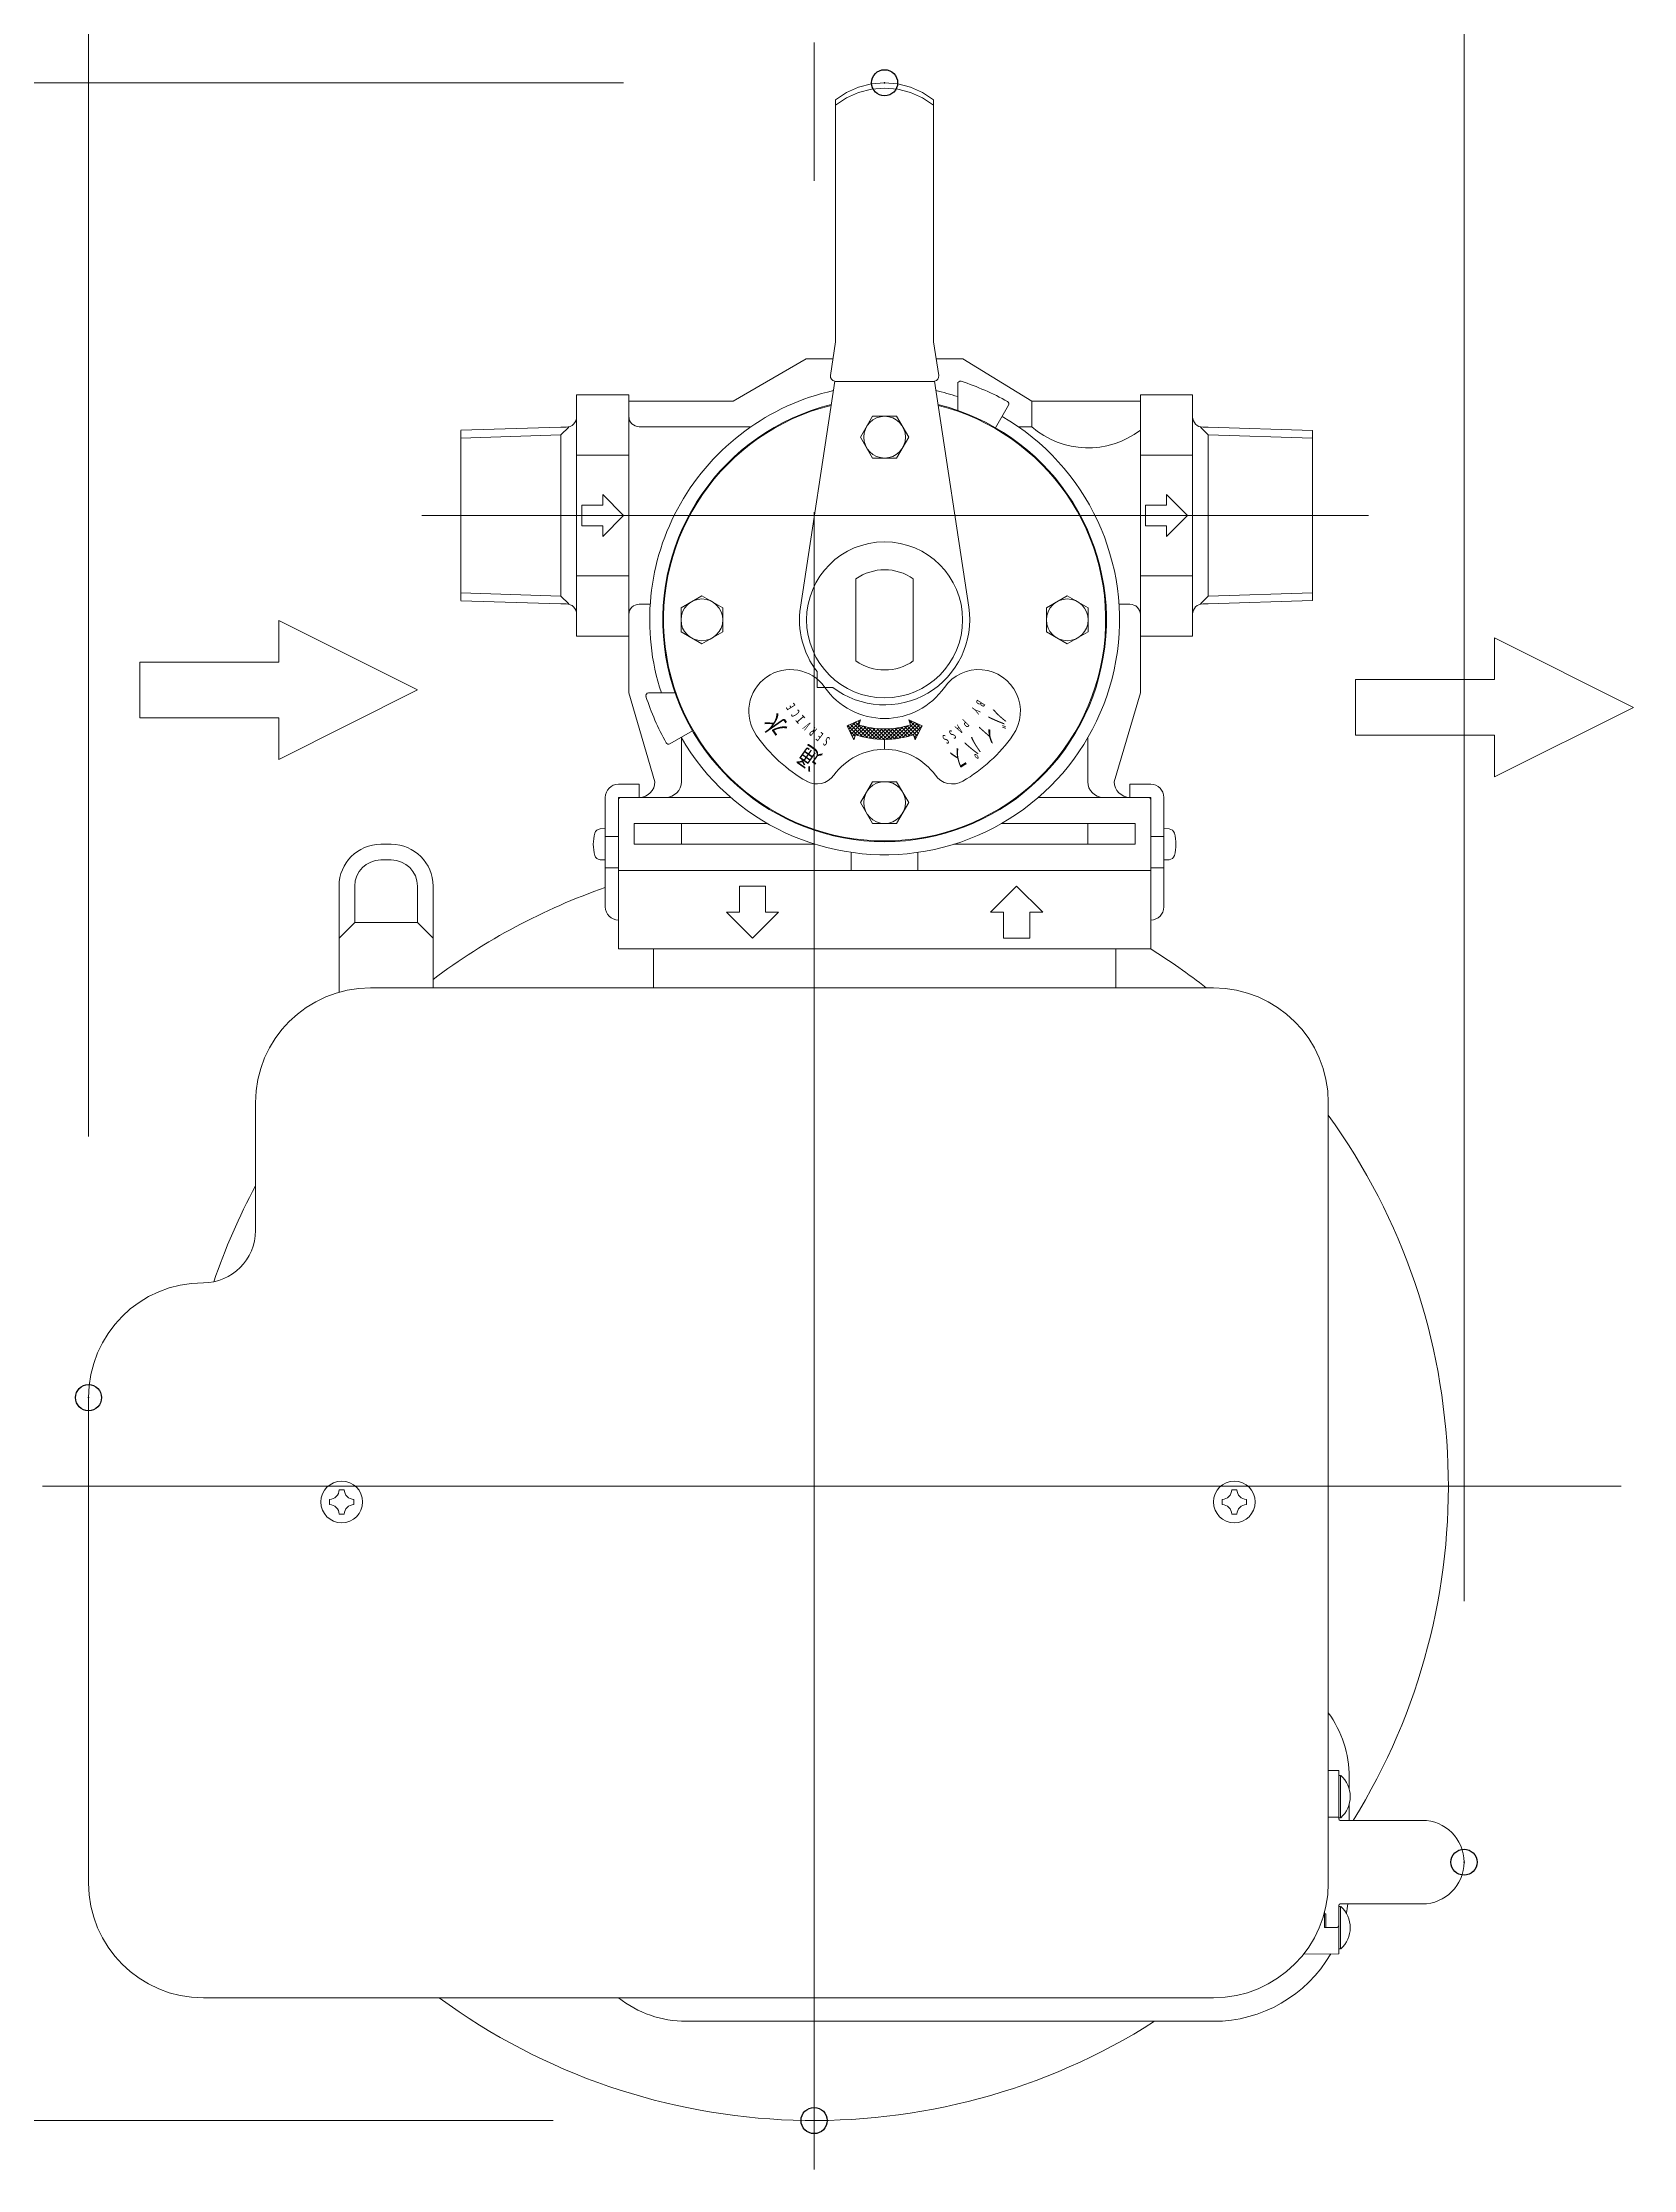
# Model space of a CAD drawing. Units: millimetres at full size. Extents: x -7182 to 7182, y -5007 to 5007.
# Drawn here: x 1017.5 to 1322.2, y 484.1 to 891.5 of the extents above; entities that cross this region are included whole.
import ezdxf
from ezdxf.enums import TextEntityAlignment as Align

# ---------------------------------------------------------------- set-up
doc = ezdxf.new("R2010")
doc.units = ezdxf.units.MM
doc.header["$LTSCALE"] = 10
doc.header["$PDMODE"] = 32
doc.header["$PDSIZE"] = 5
doc.linetypes.add('USER2', pattern=[50.8, 31.75, -6.35, 6.35, -6.35])
doc.layers.add('0-2_1_50', color=3, linetype='Continuous', lineweight=18)
doc.layers.add('0-5__0-0_0', color=7, linetype='Continuous', lineweight=18)
doc.layers.add('0-6__0-1_DEFPOINTS', color=7, linetype='Continuous')
doc.styles.add('ＭＳ ゴシック', font='')
doc.styles.get('ＭＳ ゴシック').set_extended_font_data('MS Gothic')

msp = doc.modelspace()

# ---------------------------------------------------------------- texts
at = {"layer": '0-2_1_50', "color": 7, "style": 'ＭＳ ゴシック'}
for s, height, rotation, width, p in [('水', 3.67, 125, 0.75, (1161.32, 760.88)), ('E', 1.83, 122.143, 0.6, (1162.25, 764.77)), ('C', 1.83, 126.429, 0.6, (1163.14, 763.56)), ('I', 1.83, 130.714, 0.9, (1164.12, 762.43)), ('Y', 1.83, 233.571, 0.6, (1195.33, 764.77)), ('B', 1.83, 237.857, 0.6, (1196.12, 766.04)), ('バ', 3.67, 236.5, 0.45, (1198.8, 764.6)), ('V', 1.83, 135, 0.45, (1165.18, 761.37)), ('R', 1.83, 139.286, 0.6, (1166.31, 760.39)), ('E', 1.83, 143.571, 0.6, (1167.52, 759.51)), ('S', 1.83, 147.857, 0.6, (1168.78, 758.71)), ('S', 1.83, 212.143, 0.6, (1190.06, 759.51)), ('S', 1.83, 216.429, 0.6, (1191.27, 760.4)), ('A', 1.83, 220.714, 0.6, (1192.4, 761.37)), ('P', 1.83, 225, 0.6, (1193.46, 762.43)), ('パ', 3.67, 220.5, 0.45, (1194.87, 759.53)), ('イ', 3.67, 228.5, 0.45, (1197.01, 761.93)), ('通', 3.67, 145, 0.75, (1167.56, 755.83)), ('ス', 3.67, 212.5, 0.45, (1192.41, 757.45))]:
    msp.add_text(s, height=height, rotation=rotation, dxfattribs=dict(at, width=width)).set_placement(p, align=Align.BOTTOM_LEFT)

# ---------------------------------------------------------------- blocks, each defined once
blk = doc.blocks.new('_OPEN30')
at = {"layer": '0-5__0-0_0'}
blk.add_line((0, 0), (-1, 0), dxfattribs=at)
blk.add_lwpolyline([(-1, 0.26795), (0, 0), (-1, -0.26795)], dxfattribs=at)
blk = doc.blocks.new('_D40')
at = {"layer": '0-5__0-0_0'}
for p, q in [((-5605.4, 5276.01), (-5605.4, 5950.28)), ((-5341.9, 5187.01), (-5341.9, 5950.28)), ((-6241.98, 5860.28), (-5605.4, 5860.28)), ((-5605.4, 5860.28), (-5855.4, 5860.28)), ((-5605.4, 5860.28), (-5341.9, 5860.28)), ((-5341.9, 5860.28), (-5091.9, 5860.28))]:
    blk.add_line(p, q, dxfattribs=at)
at = {"layer": '0-6__0-1_DEFPOINTS'}
for p in [(-5341.9, 5860.28), (-5605.4, 5226.01), (-5341.9, 5137.01)]:
    blk.add_point(p, dxfattribs=at)
at = {"layer": '0-5__0-0_0', "xscale": 138.5, "yscale": 138.5}
blk.add_blockref('_OPEN30', (-5605.4, 5860.28), dxfattribs=at)
at = {"layer": '0-5__0-0_0', "xscale": 138.5, "yscale": 138.5, "rotation": 180}
blk.add_blockref('_OPEN30', (-5341.9, 5860.28), dxfattribs=at)
at = {"layer": '0-5__0-0_0', "style": 'ＭＳ ゴシック'}
blk.add_text('265', height=102.6, dxfattribs=at).set_placement((-6218.65, 5910.28), align=Align.BOTTOM_LEFT)
blk = doc.blocks.new('_D41')
at = {"layer": '0-5__0-0_0'}
for p, q in [((-5970.96, 5477.92), (-5970.96, 5727.92)), ((-5502.9, 5477.92), (-6060.96, 5477.92)), ((-5970.96, 5087.51), (-5970.96, 5477.92)), ((-5516.4, 5087.51), (-6060.96, 5087.51)), ((-5970.96, 4368.46), (-5970.96, 5087.51)), ((-5970.96, 5087.51), (-5970.96, 4837.51))]:
    blk.add_line(p, q, dxfattribs=at)
at = {"layer": '0-6__0-1_DEFPOINTS'}
for p in [(-5970.96, 5477.92), (-5452.9, 5477.92), (-5466.4, 5087.51)]:
    blk.add_point(p, dxfattribs=at)
at = {"layer": '0-5__0-0_0', "xscale": 138.5, "yscale": 138.5}
for p, rotation in [((-5970.96, 5477.92), 270), ((-5970.96, 5087.51), 90)]:
    blk.add_blockref('_OPEN30', p, dxfattribs=dict(at, rotation=rotation))
at = {"layer": '0-5__0-0_0', "style": 'ＭＳ ゴシック'}
blk.add_text('390', height=102.6, rotation=90, dxfattribs=at).set_placement((-6020.96, 4391.99), align=Align.BOTTOM_LEFT)

# ---------------------------------------------------------------- linework, layer by layer
at = {"layer": '0-2_1_50', "color": 7, "linetype": 'USER2'}
for p, q in [((1165.29, 484.06), (1165.29, 891.55)), ((1090.13, 800.94), (1271.47, 800.94)), ((1017.48, 614.94), (1319.88, 614.94))]:
    msp.add_line(p, q, dxfattribs=at)
at = {"layer": '0-2_1_50', "color": 7}
for p, q in [((1169.39, 834.21), (1169.39, 880.59)), ((1188.19, 880.59), (1188.19, 834.21)), ((1168.41, 827.79), (1169.39, 834.21)), ((1188.19, 834.21), (1189.16, 827.79)), ((1193.79, 830.96), (1188.68, 830.96)), ((1206.97, 822.87), (1193.79, 830.96)), ((1119.79, 824.03), (1129.79, 824.03)), ((1119.79, 777.84), (1119.79, 824.03)), ((1129.79, 800.94), (1129.79, 824.03)), ((1169.25, 826.65), (1162.67, 783.38)), ((1169.25, 826.64), (1188.33, 826.64)), ((1194.9, 783.38), (1188.33, 826.65)), ((1192.79, 821.06), (1192.79, 826.17)), ((1227.79, 766.94), (1227.79, 824.03)), ((1237.79, 824.03), (1227.79, 824.03)), ((1237.79, 777.84), (1237.79, 824.03)), ((1202.54, 822.07), (1200.04, 817.74)), ((1227.79, 822.87), (1206.97, 822.87)), ((1206.97, 817.94), (1206.97, 822.87)), ((1097.59, 817.26), (1116.79, 817.86)), ((1097.59, 784.64), (1097.59, 817.24)), ((1097.59, 815.78), (1116.79, 816.38)), ((1116.79, 817.86), (1117.79, 817.86)), ((1116.79, 816.38), (1118.27, 817.86)), ((1116.79, 800.94), (1116.79, 816.38)), ((1131.79, 817.94), (1153.18, 817.94)), ((1206.97, 817.94), (1204.4, 817.94)), ((1240.79, 816.38), (1239.31, 817.86)), ((1240.79, 817.86), (1239.79, 817.86)), ((1260.79, 817.23), (1240.79, 817.86)), ((1260.79, 815.76), (1240.79, 816.38)), ((1240.79, 800.94), (1240.79, 816.38)), ((1260.79, 784.64), (1260.79, 817.24)), ((1119.79, 812.48), (1129.79, 812.48)), ((1237.79, 812.48), (1227.79, 812.48)), ((1116.79, 800.94), (1116.79, 785.49)), ((1240.79, 800.94), (1240.79, 785.49)), ((1119.79, 789.39), (1129.79, 789.39)), ((1173.29, 788.8), (1173.29, 773.07)), ((1184.29, 773.07), (1184.29, 788.8)), ((1237.79, 789.39), (1227.79, 789.39)), ((1097.59, 786.09), (1116.79, 785.49)), ((1097.59, 784.61), (1116.79, 784.01)), ((1116.79, 785.49), (1118.27, 784.01)), ((1116.79, 784.01), (1117.79, 784.01)), ((1131.79, 783.94), (1133.89, 783.94)), ((1225.79, 783.94), (1223.69, 783.94)), ((1240.79, 785.49), (1239.31, 784.01)), ((1240.79, 784.01), (1239.79, 784.01)), ((1260.79, 786.11), (1240.79, 785.49)), ((1260.79, 784.64), (1240.79, 784.01)), ((1062.72, 772.85), (1062.72, 780.83)), ((1119.79, 777.84), (1129.79, 777.84)), ((1237.79, 777.84), (1227.79, 777.84)), ((1322.25, 764.17), (1295.63, 777.48)), ((1295.63, 769.5), (1295.63, 777.48)), ((1036.1, 772.85), (1036.1, 762.2)), ((1062.72, 772.85), (1036.1, 772.85)), ((1138.66, 766.94), (1133.56, 766.94)), ((1222.79, 749.94), (1227.79, 766.94)), ((1269.01, 769.5), (1269.01, 758.85)), ((1295.63, 769.5), (1269.01, 769.5)), ((1295.63, 750.86), (1322.25, 764.17)), ((1137.65, 757.19), (1141.98, 759.69)), ((1139.86, 749.94), (1139.86, 758.36)), ((1172.01, 760.82), (1171.68, 760.48)), ((1173.68, 758.78), (1171.76, 760.71)), ((1173.29, 761.39), (1171.91, 760.01)), ((1173.13, 758.63), (1172.07, 759.69)), ((1174.04, 761.43), (1172.15, 759.54)), ((1174.65, 758.53), (1172.25, 760.92)), ((1174.07, 760.75), (1172.38, 759.06)), ((1174.62, 760.6), (1172.61, 758.59)), ((1175.54, 758.34), (1172.74, 761.14)), ((1172.96, 758.1), (1172.76, 758.29)), ((1173.02, 758.29), (1172.85, 758.12)), ((1176.38, 758.2), (1173.23, 761.36)), ((1175.18, 760.45), (1173.55, 758.82)), ((1174, 761.3), (1173.71, 761.58)), ((1175.77, 760.33), (1174.1, 758.66)), ((1176.37, 760.23), (1174.67, 758.52)), ((1177.18, 758.12), (1174.73, 760.57)), ((1177, 760.14), (1175.25, 758.4)), ((1177.94, 758.06), (1175.65, 760.35)), ((1177.64, 760.08), (1175.84, 758.29)), ((1178.32, 760.05), (1176.46, 758.19)), ((1178.67, 758.04), (1176.5, 760.21)), ((1179.02, 760.04), (1177.1, 758.12)), ((1179.36, 758.05), (1177.3, 760.11)), ((1179.75, 760.07), (1177.75, 758.07)), ((1180.04, 758.09), (1178.06, 760.06)), ((1180.52, 760.14), (1178.43, 758.05)), ((1180.69, 758.14), (1178.79, 760.04)), ((1181.34, 760.25), (1179.14, 758.05)), ((1181.32, 758.22), (1179.48, 760.06)), ((1182.22, 760.41), (1179.88, 758.08)), ((1181.93, 758.32), (1180.14, 760.1)), ((1183.16, 760.65), (1180.65, 758.14)), ((1182.52, 758.43), (1180.78, 760.17)), ((1183.09, 758.57), (1181.4, 760.26)), ((1184.51, 761.29), (1181.46, 758.24)), ((1183.65, 758.71), (1182, 760.37)), ((1185, 761.07), (1182.31, 758.39)), ((1184.2, 758.88), (1182.58, 760.5)), ((1185.04, 758.74), (1183.14, 760.65)), ((1185.48, 760.85), (1183.23, 758.6)), ((1185.51, 759.69), (1183.43, 761.77)), ((1183.53, 761.73), (1183.46, 761.66)), ((1184.02, 761.51), (1183.63, 761.13)), ((1185.27, 759.22), (1183.68, 760.81)), ((1185.97, 760.64), (1184.22, 758.88)), ((1184.8, 758.27), (1184.45, 758.63)), ((1185.28, 759.24), (1184.5, 758.46)), ((1185.74, 760.16), (1184.69, 761.21)), ((1217.71, 749.94), (1217.71, 758.46)), ((1295.63, 758.85), (1269.01, 758.85)), ((1295.63, 750.86), (1295.63, 758.85)), ((1212.79, 755.44), (1212.79, 755.64)), ((1125.29, 746.94), (1125.29, 725.94)), ((1131.79, 749.44), (1127.79, 749.44)), ((1127.79, 746.94), (1131.79, 746.94)), ((1127.79, 725.94), (1127.79, 746.94)), ((1127.79, 732.94), (1127.79, 746.44)), ((1128.29, 746.94), (1149.31, 746.94)), ((1131.79, 749.44), (1131.79, 746.94)), ((1229.29, 746.94), (1208.27, 746.94)), ((1225.79, 749.44), (1225.79, 746.94)), ((1225.79, 749.44), (1229.79, 749.44)), ((1229.79, 746.94), (1225.79, 746.94)), ((1229.79, 725.94), (1229.79, 746.94)), ((1229.79, 732.94), (1229.79, 746.44)), ((1232.29, 746.94), (1232.29, 725.94)), ((1130.79, 741.94), (1153.49, 741.94)), ((1130.79, 737.94), (1130.79, 741.94)), ((1139.86, 737.94), (1139.86, 741.94)), ((1156.34, 741.94), (1153.49, 741.94)), ((1201.24, 741.94), (1204.09, 741.94)), ((1226.79, 741.94), (1204.09, 741.94)), ((1217.71, 737.94), (1217.71, 741.94)), ((1226.79, 737.94), (1226.79, 741.94)), ((1125.29, 740.94), (1124.28, 740.88)), ((1125.29, 734.94), (1125.29, 740.94)), ((1127.79, 739.44), (1125.29, 739.44)), ((1130.79, 737.94), (1153.49, 737.94)), ((1165.52, 737.94), (1153.49, 737.94)), ((1192.05, 737.94), (1204.09, 737.94)), ((1226.79, 737.94), (1204.09, 737.94)), ((1229.79, 739.44), (1232.29, 739.44)), ((1232.29, 740.94), (1233.29, 740.88)), ((1232.29, 734.94), (1232.29, 740.94)), ((1125.29, 734.94), (1124.28, 734.99)), ((1172.38, 732.94), (1172.38, 736.39)), ((1185.19, 732.94), (1185.19, 736.39)), ((1232.29, 734.94), (1233.29, 734.99)), ((1125.29, 733.44), (1127.79, 733.44)), ((1153.49, 732.94), (1127.79, 732.94)), ((1153.49, 732.94), (1179.19, 732.94)), ((1204.09, 732.94), (1178.39, 732.94)), ((1204.09, 732.94), (1229.79, 732.94)), ((1232.29, 733.44), (1229.79, 733.44)), ((1080.29, 710.44), (1241.79, 710.44)), ((1058.29, 688.44), (1058.29, 663.94)), ((1263.79, 688.44), (1263.79, 538.94)), ((1026.29, 631.94), (1026.29, 538.94)), ((1072.44, 611.44), (1072.44, 612.44)), ((1074.29, 614.29), (1075.29, 614.29)), ((1077.14, 611.44), (1077.14, 612.44)), ((1243.44, 612.44), (1243.44, 611.44)), ((1246.29, 614.29), (1245.29, 614.29)), ((1248.14, 612.44), (1248.14, 611.44)), ((1074.29, 609.59), (1075.29, 609.59)), ((1246.29, 609.59), (1245.29, 609.59)), ((1266.16, 559.54), (1265.79, 559.54)), ((1265.79, 551.44), (1265.79, 559.54)), ((1266.16, 551.44), (1266.16, 559.54)), ((1265.79, 551.55), (1265.79, 551.24)), ((1266.16, 551.44), (1265.79, 551.44)), ((1266.09, 550.94), (1281.79, 550.94)), ((1265.79, 530.74), (1265.79, 534.64)), ((1266.16, 534.43), (1265.79, 534.43)), ((1265.79, 534.43), (1265.79, 526.33)), ((1266.09, 534.94), (1281.79, 534.94)), ((1266.16, 534.43), (1266.16, 526.33)), ((1263.29, 533.04), (1263.09, 533.04)), ((1263.09, 530.44), (1265.49, 530.44)), ((1263.29, 533.04), (1263.29, 530.44)), ((1266.16, 526.33), (1265.79, 526.33)), ((1241.79, 516.94), (1048.29, 516.94))]:
    msp.add_line(p, q, dxfattribs=at)
at = {"layer": '0-2_1_50'}
for p, q in [((1172.92, 757.97), (1173.23, 758.92)), ((1173.84, 760.83), (1174.15, 761.78)), ((1178.79, 756.14), (1178.79, 758.04)), ((1183.73, 760.83), (1183.42, 761.78)), ((1184.66, 757.97), (1184.35, 758.92)), ((1082.29, 737.94), (1084.29, 737.94)), ((1084.29, 734.94), (1082.29, 734.94)), ((1074.29, 729.94), (1074.29, 709.6)), ((1077.29, 722.94), (1077.29, 729.94)), ((1089.29, 722.94), (1089.29, 729.94)), ((1092.29, 729.94), (1092.29, 719.94)), ((1229.79, 732.94), (1127.79, 732.94)), ((1127.79, 732.94), (1127.79, 717.94)), ((1204.09, 729.94), (1199.09, 724.94)), ((1204.09, 729.94), (1209.09, 724.94)), ((1229.79, 732.94), (1229.79, 717.94)), ((1074.29, 719.94), (1077.29, 722.94)), ((1153.49, 719.94), (1148.49, 724.94)), ((1153.49, 719.94), (1158.49, 724.94)), ((1127.79, 717.94), (1178.79, 717.94)), ((1134.49, 717.94), (1134.49, 710.44)), ((1229.79, 717.94), (1178.79, 717.94)), ((1223.09, 717.94), (1223.09, 710.44)), ((1265.79, 560.48), (1263.79, 560.5)), ((1265.79, 551.55), (1265.79, 560.48)), ((1267.79, 559.24), (1267.79, 556.95)), ((1265.79, 551.55), (1263.79, 551.53)), ((1267.79, 554.04), (1267.79, 550.94)), ((1265.79, 525.38), (1265.79, 534.32)), ((1263.09, 530.44), (1263.09, 533.43)), ((1265.79, 525.39), (1259.06, 525.31)), ((1140.79, 512.44), (1241.79, 512.44))]:
    msp.add_line(p, q, dxfattribs=at)
at = {"layer": '0-2_1_50', "color": 7}
for points in [[(1188.19, 880.59), (1186.08, 881.98), (1183.77, 883), (1181.32, 883.63), (1178.79, 883.84), (1176.26, 883.63), (1173.81, 883), (1171.49, 881.98), (1169.39, 880.59)], [(1188.19, 879.56), (1186.08, 880.95), (1183.77, 881.97), (1181.32, 882.59), (1178.79, 882.8), (1176.26, 882.59), (1173.81, 881.97), (1171.49, 880.95), (1169.39, 879.56)], [(1129.79, 822.87), (1149.79, 822.87), (1163.79, 830.96), (1168.89, 830.96)], [(1120.79, 800.94), (1120.79, 802.94), (1124.79, 802.94), (1124.79, 804.94), (1128.79, 800.94)], [(1228.79, 800.94), (1228.79, 802.94), (1232.79, 802.94), (1232.79, 804.94), (1236.79, 800.94)], [(1120.79, 800.94), (1120.79, 798.94), (1124.79, 798.94), (1124.79, 796.94), (1128.79, 800.94)], [(1134.79, 749.94), (1129.79, 766.94), (1129.79, 800.94)], [(1228.79, 800.94), (1228.79, 798.94), (1232.79, 798.94), (1232.79, 796.94), (1236.79, 800.94)], [(1062.72, 754.21), (1089.34, 767.52), (1062.72, 780.83)], [(1168.88, 768), (1165.85, 768), (1165.85, 771.02)], [(1062.72, 754.21), (1062.72, 762.2), (1036.1, 762.2)]]:
    msp.add_lwpolyline(points, dxfattribs=at)
for points in [[(1183.41, 815.94), (1181.1, 819.94), (1176.48, 819.94), (1174.17, 815.94), (1176.48, 811.94), (1181.1, 811.94)], [(1143.79, 785.55), (1139.79, 783.24), (1139.79, 778.63), (1143.79, 776.32), (1147.79, 778.63), (1147.79, 783.24)], [(1213.79, 776.32), (1217.79, 778.63), (1217.79, 783.24), (1213.79, 785.55), (1209.79, 783.24), (1209.79, 778.63)], [(1174.17, 745.94), (1176.48, 741.94), (1181.1, 741.94), (1183.41, 745.94), (1181.1, 749.94), (1176.48, 749.94)]]:
    msp.add_lwpolyline(points, close=True, dxfattribs=at)
at = {"layer": '0-2_1_50'}
for points in [[(1172.92, 757.97), (1171.6, 760.64), (1174.15, 761.78)], [(1184.66, 757.97), (1185.97, 760.64), (1183.42, 761.78)], [(1158.49, 724.94), (1155.99, 724.94), (1155.99, 729.94), (1150.99, 729.94), (1150.99, 724.94), (1148.49, 724.94)], [(1092.29, 710.44), (1092.29, 719.94), (1089.29, 722.94), (1077.29, 722.94), (1074.29, 719.94)], [(1199.09, 724.94), (1201.59, 724.94), (1201.59, 719.94), (1206.59, 719.94), (1206.59, 724.94), (1209.09, 724.94)]]:
    msp.add_lwpolyline(points, dxfattribs=at)
at = {"layer": '0-2_1_50', "color": 7}
for centre in [(1178.79, 815.94), (1143.79, 780.94), (1213.79, 780.94), (1178.79, 745.94), (1074.79, 611.94), (1245.79, 611.94)]:
    msp.add_circle(centre, 4, dxfattribs=at)
at = {"layer": '0-2_1_50'}
msp.add_circle((1178.79, 780.94), 14.95, dxfattribs=at)
at = {"layer": '0-2_1_50', "color": 7}
for centre, radius, start, end in [((1169.4, 827.64), 1, 171.3563, 261.3563), ((1188.18, 827.64), 1, 278.6437, 8.6437), ((1178.79, 780.94), 45, 102.593, 198.1262), ((1178.79, 780.94), 45, 71.8738, 77.407), ((1193.29, 826.17), 0.5, 72.226, 180), ((1178.79, 780.94), 48, 60.6031, 72.226), ((1117.79, 819.86), 2, 270, 0), ((1131.79, 819.94), 2, 180, 270), ((1178.79, 780.94), 42.5, 103.9088, 76.0912), ((1178.79, 780.94), 45, 210, 60), ((1202.1, 822.32), 0.5, 330, 60.6031), ((1239.79, 819.86), 2, 180, 270), ((1217.79, 830.4), 16.5, 229.0526, 307.2926), ((1178.79, 780.94), 9.6, 55.0461, 124.9539), ((1117.79, 782.01), 2, 0, 90), ((1131.79, 781.94), 2, 90, 180), ((1178.79, 780.94), 16.3, 171.3563, 217.4515), ((1178.79, 780.94), 16.3, 232.5485, 8.6437), ((1225.79, 781.94), 2, 0, 90), ((1239.79, 782.01), 2, 90, 180), ((1178.79, 780.94), 9.6, 235.0461, 304.9539), ((1133.56, 766.44), 0.5, 90, 197.774), ((1178.79, 780.94), 48, 197.774, 209.3969), ((1137.4, 757.62), 0.5, 209.3969, 300), ((1131.79, 749.94), 3, 270, 0), ((1136.86, 749.94), 3, 270, 0), ((1220.71, 749.94), 3, 180, 270), ((1225.79, 749.94), 3, 180, 270), ((1127.79, 746.94), 2.5, 90, 180), ((1128.29, 746.44), 0.5, 90, 180), ((1229.29, 746.44), 0.5, 0, 90), ((1229.79, 746.94), 2.5, 0, 90), ((1130.99, 737.94), 8, 164.458, 195.542), ((1124.34, 739.78), 1.1, 93, 164.458), ((1233.24, 739.78), 1.1, 15.542, 87), ((1226.59, 737.94), 8, 344.4579, 15.542), ((1124.34, 736.09), 1.1, 195.542, 267), ((1233.24, 736.09), 1.1, 273, 344.4579), ((1165.29, 614.94), 121.5, 109.2213, 126.9289), ((1127.79, 725.94), 2.5, 180, 270), ((1229.79, 725.94), 2.5, 270, 0), ((1165.29, 614.94), 121.5, 51.814, 57.9446), ((1080.29, 688.44), 22, 90, 180), ((1241.79, 688.44), 22, 0, 90), ((1165.29, 614.94), 121.5, 328.2139, 35.8357), ((1165.29, 614.94), 121.5, 151.7219, 161.1769), ((1048.29, 663.94), 10, 270, 0), ((1048.29, 631.94), 22, 90, 180), ((1072.44, 614.29), 1.85, 270, 0), ((1072.44, 609.59), 1.85, 0, 90), ((1077.14, 614.29), 1.85, 180, 270), ((1077.14, 609.59), 1.85, 90, 180), ((1243.44, 614.29), 1.85, 270, 0), ((1243.44, 609.59), 1.85, 0, 90), ((1248.14, 614.29), 1.85, 180, 270), ((1248.14, 609.59), 1.85, 90, 180), ((1262.59, 555.49), 5.4, 311.4096, 48.5904), ((1266.09, 551.24), 0.3, 180, 270), ((1281.79, 542.94), 8, 270, 90), ((1048.29, 538.94), 22, 180, 270), ((1241.79, 538.94), 22, 270, 0), ((1266.09, 534.64), 0.3, 90, 180), ((1262.59, 530.38), 5.4, 311.4096, 48.5904), ((1265.49, 530.74), 0.3, 270, 0), ((1165.29, 614.94), 121.5, 233.7635, 302.4755)]:
    msp.add_arc(centre, radius, start, end, dxfattribs=at)
at = {"layer": '0-2_1_50'}
for centre, radius, start, end in [((1178.79, 780.94), 42.35, 103.9931, 76.0069), ((1160.77, 763.42), 8, 35, 215), ((1196.81, 763.42), 8, 325, 145), ((1178.79, 776.04), 14, 215, 325), ((1178.79, 776.04), 30, 215, 240.1647), ((1178.79, 776.04), 18, 252, 270), ((1178.79, 776.04), 16, 252, 270), ((1178.79, 776.04), 16, 270, 288), ((1178.79, 776.04), 18, 270, 288), ((1178.79, 776.04), 30, 299.9276, 325), ((1178.79, 744.14), 12, 35.8336, 144.1664), ((1165.82, 753.51), 4, 240.0724, 324.1664), ((1191.76, 753.51), 4, 215.8336, 299.9276), ((1082.29, 729.94), 8, 90, 180), ((1084.29, 729.94), 8, 0, 90), ((1082.29, 729.94), 5, 90, 180), ((1084.29, 729.94), 5, 0, 90), ((1246.79, 559.24), 21, 0, 35.9506), ((1241.79, 538.44), 26, 348.2067, 352.2636), ((1241.79, 538.44), 26, 270, 329.8143), ((1140.79, 533.44), 21, 231.7868, 270)]:
    msp.add_arc(centre, radius, start, end, dxfattribs=at)

# ---------------------------------------------------------------- block references
for name in ['_D40', '_D41']:
    msp.add_blockref(name, (6631.69, -4594.08), dxfattribs=at)

msp.set_redraw_order([(e.dxf.handle, doc.entitydb.next_handle()) for e in msp.query("TEXT MTEXT ATTDEF DIMENSION ARC_DIMENSION")])  # texts and dimensions are drawn at this point

doc.saveas('drawing.dxf')
